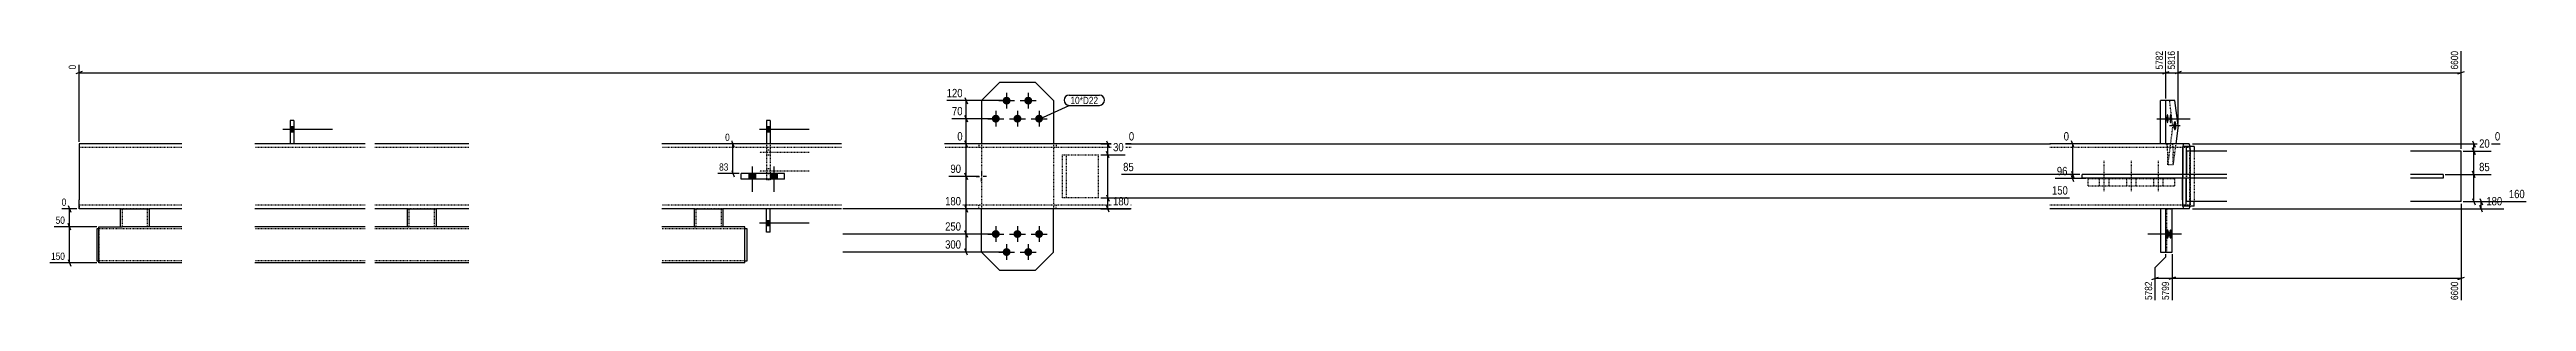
# Model space of a CAD drawing. Header units: millimetres. Extents: x 14 to 46378, y 9 to 1632.
# Drawn here: x 14690 to 21552, y 10 to 709 of the extents above; entities that cross this region are included whole.
import ezdxf

# ---------------------------------------------------------------- set-up
doc = ezdxf.new("R2010")
doc.units = ezdxf.units.MM
doc.linetypes.add('DXK_LINE_DOT2', pattern=[3.9198, 1.9599, -1.9599])
for name, color, linetype in [('MÅLSÆTNING', 7, 'Continuous'), ('STÅL', 7, 'Continuous'), ('TEKST', 7, 'Continuous')]:
    doc.layers.add(name, color=color, linetype=linetype)
doc.styles.add('Arial Narrow', font='ARIALN.TTF', dxfattribs={"height": 0.2})

msp = doc.modelspace()

# ---------------------------------------------------------------- hatches: boundary and pattern name
at = {"layer": 'STÅL', "linetype": 'Continuous'}
for points in [[(17341.4, 578.4, -1), (17341.4, 556.4, -1)], [(17401.4, 578.4, -1), (17401.4, 556.4, -1)], [(15366.4, 480.4), (15366.4, 494.4), (15356.4, 494.4), (15356.4, 480.4)], [(15366.4, 480.4), (15366.4, 494.4), (15356.4, 494.4), (15356.4, 480.4)], [(16686.4, 480.4), (16686.4, 494.4), (16676.4, 494.4), (16676.4, 480.4)], [(16686.4, 480.4), (16686.4, 494.4), (16676.4, 494.4), (16676.4, 480.4)], [(17311.4, 528.4, -1), (17311.4, 506.4, -1)], [(17371.4, 528.4, -1), (17371.4, 506.4, -1)], [(17431.4, 528.4, -1), (17431.4, 506.4, -1)], [(20554.7, 517.4), (20554.8, 520.1), (20555, 522.7), (20555.3, 525), (20555.7, 527), (20556.3, 528.6), (20556.9, 529.7), (20557.5, 530.3), (20558.2, 530.3), (20558.8, 529.7), (20559.4, 528.6), (20559.9, 527), (20560.4, 525), (20560.7, 522.7), (20560.9, 520.1), (20561, 517.4), (20560.9, 514.7), (20560.7, 512.1), (20560.4, 509.7), (20559.9, 507.7), (20559.4, 506.1), (20558.8, 505), (20558.2, 504.4), (20557.5, 504.4), (20556.9, 505), (20556.3, 506.1), (20555.7, 507.7), (20555.3, 509.7), (20555, 512.1), (20554.8, 514.7)], [(20563.2, 517.4), (20563.3, 520.1), (20563.5, 522.7), (20563.8, 525), (20564.3, 527), (20564.8, 528.6), (20565.4, 529.7), (20566, 530.3), (20566.7, 530.3), (20567.3, 529.7), (20567.9, 528.6), (20568.5, 527), (20568.9, 525), (20569.2, 522.7), (20569.4, 520.1), (20569.5, 517.4), (20569.4, 514.7), (20569.2, 512.1), (20568.9, 509.7), (20568.5, 507.7), (20567.9, 506.1), (20567.3, 505), (20566.7, 504.4), (20566, 504.4), (20565.4, 505), (20564.8, 506.1), (20564.3, 507.7), (20563.8, 509.7), (20563.5, 512.1), (20563.3, 514.7)], [(20574.2, 497.9), (20574.2, 500.6), (20574.5, 503.2), (20575, 505.6), (20575.6, 507.6), (20576.3, 509.2), (20577.1, 510.3), (20578, 510.9), (20578.9, 510.9), (20579.8, 510.3), (20580.6, 509.2), (20581.3, 507.6), (20581.9, 505.6), (20582.4, 503.2), (20582.6, 500.6), (20582.7, 497.9), (20582.6, 495.2), (20582.4, 492.7), (20581.9, 490.3), (20581.3, 488.3), (20580.6, 486.7), (20579.8, 485.6), (20578.9, 485), (20578, 485), (20577.1, 485.6), (20576.3, 486.7), (20575.6, 488.3), (20575, 490.3), (20574.5, 492.7), (20574.2, 495.2)], [(16645.4, 364.9), (16627.4, 364.9), (16627.4, 349.9), (16645.4, 349.9)], [(16705.4, 364.9), (16687.4, 364.9), (16687.4, 349.9), (16705.4, 349.9)], [(16676.4, 234.4), (16676.4, 220.4), (16686.4, 220.4), (16686.4, 234.4)], [(16676.4, 234.4), (16676.4, 220.4), (16686.4, 220.4), (16686.4, 234.4)], [(17311.4, 208.4, -1), (17311.4, 186.4, -1)], [(17371.4, 208.4, -1), (17371.4, 186.4, -1)], [(17431.4, 208.4, -1), (17431.4, 186.4, -1)], [(20553.3, 197.4), (20553.4, 200.1), (20553.7, 202.7), (20554.2, 205), (20554.8, 207), (20555.6, 208.6), (20556.4, 209.7), (20557.4, 210.3), (20558.3, 210.3), (20559.2, 209.7), (20560.1, 208.6), (20560.9, 207), (20561.5, 205), (20562, 202.7), (20562.3, 200.1), (20562.4, 197.4), (20562.3, 194.7), (20562, 192.1), (20561.5, 189.7), (20560.9, 187.7), (20560.1, 186.1), (20559.2, 185), (20558.3, 184.4), (20557.4, 184.4), (20556.4, 185), (20555.6, 186.1), (20554.8, 187.7), (20554.2, 189.7), (20553.7, 192.1), (20553.4, 194.7)], [(20561.9, 197.4), (20562, 200.1), (20562.3, 202.7), (20562.8, 205), (20563.4, 207), (20564.2, 208.6), (20565, 209.7), (20565.9, 210.3), (20566.8, 210.3), (20567.7, 209.7), (20568.6, 208.6), (20569.3, 207), (20570, 205), (20570.4, 202.7), (20570.7, 200.1), (20570.8, 197.4), (20570.7, 194.7), (20570.4, 192.1), (20570, 189.7), (20569.3, 187.7), (20568.6, 186.1), (20567.7, 185), (20566.8, 184.4), (20565.9, 184.4), (20565, 185), (20564.2, 186.1), (20563.4, 187.7), (20562.8, 189.7), (20562.3, 192.1), (20562, 194.7)], [(17341.4, 158.4, -1), (17341.4, 136.4, -1)], [(17401.4, 158.4, -1), (17401.4, 136.4, -1)]]:
    msp.add_hatch(color=96, dxfattribs=at).paths.add_polyline_path(points)

# ---------------------------------------------------------------- linework, layer by layer
at = {"layer": 'MÅLSÆTNING', "color": 7, "linetype": 'Continuous'}
for p, q in [((20553.6, 573.4), (20553.6, 705.1)), ((20587.1, 504.1), (20587.1, 705.1)), ((21371.4, 433.4), (21371.4, 705.1)), ((14780.4, 648.6), (14762.4, 641.4)), ((14771.4, 453.4), (14771.4, 666.8)), ((14771.4, 645), (20553.6, 645)), ((20544.6, 641.4), (20562.6, 648.6)), ((21362.4, 641.4), (21380.4, 648.6)), ((17335.4, 567.4), (17175.5, 567.4)), ((17226, 576.4), (17233.2, 558.4)), ((17229.6, 517.4), (17229.6, 567.4)), ((17305.4, 517.4), (17190.1, 517.4)), ((17305.4, 517.4), (17190.1, 517.4)), ((17233.2, 508.4), (17226, 526.4)), ((17226, 526.4), (17233.2, 508.4)), ((17229.6, 447.4), (17229.6, 517.4)), ((16610.4, 447.4), (16561.5, 447.4)), ((16586.9, 438.4), (16579.7, 456.4)), ((16583.3, 364.9), (16583.3, 447.4)), ((17265.4, 447.4), (17204.8, 447.4)), ((17265.4, 447.4), (17204.8, 447.4)), ((17233.2, 438.4), (17226, 456.4)), ((17233.2, 438.4), (17226, 456.4)), ((17229.6, 357.4), (17229.6, 447.4)), ((17618.3, 456.4), (17625.5, 438.4)), ((17621.9, 417.4), (17621.9, 447.4)), ((20333, 447.4), (20270.3, 447.4)), ((20298.7, 438.4), (20291.5, 456.4)), ((20627.1, 447.4), (21479.6, 447.4)), ((21377.4, 427.4), (21454.9, 427.4)), ((21403.2, 456.4), (21410.4, 438.4)), ((21410.4, 418.4), (21403.2, 436.4)), ((21406.8, 427.4), (21406.8, 447.4)), ((16600.4, 364.9), (16541, 364.9)), ((16579.7, 373.9), (16586.9, 355.9)), ((17265.4, 357.4), (17181.4, 357.4)), ((17265.4, 357.4), (17181.4, 357.4)), ((17226, 366.4), (17233.2, 348.4)), ((17233.2, 348.4), (17226, 366.4)), ((17229.6, 267.4), (17229.6, 357.4)), ((20315.4, 362.4), (17659.9, 362.4)), ((20331.8, 351.1), (20246.9, 351.1)), ((20291.5, 371.4), (20298.7, 353.4)), ((20298.7, 342.1), (20291.5, 360.1)), ((20295.1, 351.1), (20295.1, 362.4)), ((21327.4, 362.4), (21454.9, 362.4)), ((21410.4, 353.4), (21403.2, 371.4)), ((14741.5, 276.4), (14748.7, 258.4)), ((17226, 276.4), (17233.2, 258.4)), ((17226, 276.4), (17233.2, 258.4)), ((17602.4, 297.4), (20286.1, 297.4)), ((17618.3, 306.4), (17625.5, 288.4)), ((17625.5, 258.4), (17618.3, 276.4)), ((17621.9, 267.4), (17621.9, 297.4)), ((21371.4, 281.4), (21371.4, 14.4)), ((21377.4, 287.4), (21552, 287.4)), ((21423.2, 296.4), (21430.4, 278.4)), ((21430.4, 258.4), (21423.2, 276.4)), ((21426.8, 267.4), (21426.8, 287.4)), ((14820.4, 217.4), (14702.9, 217.4)), ((14820.4, 217.4), (14702.9, 217.4)), ((14765.4, 267.4), (14723.3, 267.4)), ((14748.7, 208.4), (14741.5, 226.4)), ((14748.7, 208.4), (14741.5, 226.4)), ((14745.1, 217.4), (14745.1, 267.4)), ((14745.1, 117.4), (14745.1, 217.4)), ((17265.4, 267.4), (16887.3, 267.4)), ((17265.4, 267.4), (16887.3, 267.4)), ((17233.2, 188.4), (17226, 206.4)), ((17226, 206.4), (17233.2, 188.4)), ((17229.6, 197.4), (17229.6, 267.4)), ((17602.4, 267.4), (17684.7, 267.4)), ((20627.1, 267.4), (21489.6, 267.4)), ((17305.4, 197.4), (16887.3, 197.4)), ((17305.4, 197.4), (16887.3, 197.4)), ((17335.4, 147.4), (16887.3, 147.4)), ((17233.2, 138.4), (17226, 156.4)), ((17229.6, 147.4), (17229.6, 197.4)), ((20553.6, 134.6), (20553.6, 141.4)), ((20570.6, 141.4), (20570.6, 14.4)), ((20570.6, 141.4), (20570.6, 14.4)), ((14820.4, 117.4), (14690.1, 117.4)), ((14741.5, 126.4), (14748.7, 108.4)), ((20514.6, 71), (20532.6, 78.2)), ((20523.6, 104.6), (20553.6, 134.6)), ((20523.6, 14.4), (20523.6, 104.6)), ((20523.6, 74.6), (20570.6, 74.6)), ((20579.6, 78.2), (20561.6, 71)), ((20579.6, 78.2), (20561.6, 71)), ((20570.6, 74.6), (21371.4, 74.6)), ((21362.4, 71), (21380.4, 78.2))]:
    msp.add_line(p, q, dxfattribs=at)
at = {"layer": 'STÅL', "color": 2, "linetype": 'Continuous'}
for p, q in [((17321.4, 617.4), (17271.4, 567.4)), ((17271.4, 567.4), (17271.4, 447.4)), ((17421.4, 617.4), (17321.4, 617.4)), ((17471.4, 567.4), (17421.4, 617.4)), ((17471.4, 567.4), (17471.4, 447.4)), ((20578.5, 567.4), (20538.7, 567.4)), ((20538.7, 447.4), (20538.7, 567.4)), ((20553.6, 447.4), (20553.6, 567.4)), ((20587.1, 498.1), (20578.5, 567.4)), ((15366.4, 512.4), (15356.4, 512.4)), ((15356.4, 512.4), (15356.4, 447.4)), ((15366.4, 512.4), (15366.4, 447.4)), ((16686.4, 512.4), (16676.4, 512.4)), ((16676.4, 512.4), (16676.4, 447.4)), ((16686.4, 512.4), (16686.4, 447.4)), ((20587.1, 498.1), (20580.6, 447.4)), ((14771.4, 447.4), (14771.4, 422.4)), ((15056.4, 447.4), (14771.4, 447.4)), ((14771.4, 422.4), (14771.4, 292.4)), ((15356.4, 447.4), (15258.9, 447.4)), ((15366.4, 447.4), (15356.4, 447.4)), ((15563.9, 447.4), (15366.4, 447.4)), ((15851.4, 447.4), (15591.4, 447.4)), ((16676.4, 447.4), (16386.4, 447.4)), ((16686.4, 447.4), (16676.4, 447.4)), ((16883.9, 447.4), (16686.4, 447.4)), ((17686.4, 447.4), (17169.4, 447.4)), ((20538.7, 447.4), (20231.4, 447.4)), ((20553.6, 447.4), (20538.7, 447.4)), ((20554.2, 447.4), (20553.6, 447.4)), ((20618.1, 447.4), (20554.2, 447.4)), ((20599.3, 431.9), (20599, 422.4)), ((20599, 422.4), (20599, 362.4)), ((20599.9, 440.1), (20599.3, 431.9)), ((20600.9, 445.5), (20599.9, 440.1)), ((20631.9, 439.9), (20600, 439.9)), ((20600, 439.9), (20600, 362.4)), ((20602.1, 447.4), (20600.9, 445.5)), ((20609.9, 439.9), (20609.9, 362.4)), ((20721.9, 427.4), (20610.1, 427.4)), ((20610.1, 427.4), (20610.1, 362.4)), ((20619.2, 445.5), (20618.1, 447.4)), ((20620.2, 440.1), (20619.2, 445.5)), ((20620.2, 439.9), (20620.2, 440.1)), ((20631.9, 439.9), (20631.9, 427.4)), ((21371.4, 427.4), (21231.4, 427.4)), ((21371.4, 287.4), (21371.4, 427.4)), ((16606.4, 349.9), (16606.4, 364.9)), ((16726.4, 364.9), (16606.4, 364.9)), ((16726.4, 349.9), (16606.4, 349.9)), ((16726.4, 349.9), (16726.4, 364.9)), ((20321.4, 352.4), (20321.4, 362.4)), ((20721.9, 362.4), (20321.4, 362.4)), ((20721.9, 352.4), (20321.4, 352.4)), ((20599, 292.4), (20599, 352.4)), ((20600, 274.9), (20600, 352.4)), ((20609.9, 274.9), (20609.9, 352.4)), ((20610.1, 287.4), (20610.1, 352.4)), ((21321.4, 362.4), (21231.4, 362.4)), ((21321.4, 352.4), (21231.4, 352.4)), ((21321.4, 362.4), (21321.4, 352.4)), ((14771.4, 274.7), (14771.4, 292.4)), ((14771.4, 267.4), (14771.4, 274.7)), ((20599, 292.4), (20599.3, 282.8)), ((20599.3, 282.8), (20599.9, 274.7)), ((20599.9, 274.7), (20600.9, 269.3)), ((20631.9, 274.9), (20600, 274.9)), ((20721.9, 287.4), (20610.1, 287.4)), ((20619.2, 269.3), (20620.2, 274.7)), ((20620.2, 274.7), (20620.2, 274.9)), ((20631.9, 274.9), (20631.9, 287.4)), ((21371.4, 287.4), (21231.4, 287.4)), ((14886.4, 267.4), (14771.4, 267.4)), ((14821.4, 212.4), (14826.4, 212.4)), ((14821.4, 122.4), (14821.4, 212.4)), ((14826.4, 117.4), (14826.4, 217.4)), ((14826.4, 217.4), (14890.7, 217.4)), ((14886.4, 217.4), (14886.4, 267.4)), ((14886.4, 267.4), (14966.4, 267.4)), ((14962.1, 217.4), (14890.7, 217.4)), ((15056.4, 217.4), (14962.1, 217.4)), ((14966.4, 217.4), (14966.4, 267.4)), ((15056.4, 267.4), (14966.4, 267.4)), ((15563.9, 267.4), (15258.9, 267.4)), ((15563.9, 217.4), (15258.9, 217.4)), ((15681.4, 267.4), (15591.4, 267.4)), ((15685.7, 217.4), (15591.4, 217.4)), ((15681.4, 217.4), (15681.4, 267.4)), ((15681.4, 267.4), (15761.4, 267.4)), ((15757.1, 217.4), (15685.7, 217.4)), ((15851.4, 217.4), (15757.1, 217.4)), ((15851.4, 267.4), (15761.4, 267.4)), ((15761.4, 217.4), (15761.4, 267.4)), ((16476.4, 267.4), (16386.4, 267.4)), ((16480.7, 217.4), (16386.4, 217.4)), ((16476.4, 217.4), (16476.4, 267.4)), ((16476.4, 267.4), (16556.4, 267.4)), ((16552.1, 217.4), (16480.7, 217.4)), ((16616.4, 217.4), (16552.1, 217.4)), ((16556.4, 217.4), (16556.4, 267.4)), ((16676.4, 267.4), (16556.4, 267.4)), ((16616.4, 129.4), (16616.4, 217.4)), ((16616.4, 212.4), (16621.4, 212.4)), ((16621.4, 212.4), (16621.4, 122.4)), ((16686.4, 267.4), (16676.4, 267.4)), ((16676.4, 202.4), (16676.4, 267.4)), ((16686.4, 202.4), (16686.4, 267.4)), ((16883.9, 267.4), (16686.4, 267.4)), ((17686.4, 267.4), (17169.4, 267.4)), ((17271.4, 147.4), (17271.4, 267.4)), ((17471.4, 147.4), (17471.4, 267.4)), ((20538.7, 267.4), (20231.4, 267.4)), ((20538.7, 267.4), (20538.7, 147.4)), ((20553.6, 267.4), (20538.7, 267.4)), ((20554.2, 267.4), (20553.6, 267.4)), ((20553.6, 147.4), (20553.6, 267.4)), ((20618.1, 267.4), (20554.2, 267.4)), ((20570.6, 147.4), (20570.6, 267.4)), ((20600.9, 269.3), (20602.1, 267.4)), ((20618.1, 267.4), (20619.2, 269.3)), ((16686.4, 202.4), (16676.4, 202.4)), ((17321.4, 97.4), (17271.4, 147.4)), ((17421.4, 97.4), (17471.4, 147.4)), ((20538.7, 147.4), (20570.6, 147.4)), ((14826.4, 122.4), (14821.4, 122.4)), ((15056.4, 117.4), (14826.4, 117.4)), ((15563.9, 117.4), (15258.9, 117.4)), ((15851.4, 117.4), (15591.4, 117.4)), ((16616.4, 117.4), (16386.4, 117.4)), ((16616.4, 117.4), (16616.4, 129.4)), ((16621.4, 122.4), (16616.4, 122.4)), ((17321.4, 97.4), (17421.4, 97.4))]:
    msp.add_line(p, q, dxfattribs=at)
at = {"layer": 'STÅL', "color": 96, "linetype": 'Continuous'}
for p, q in [((17319.4, 567.4), (17363.4, 567.4)), ((17341.4, 589.4), (17341.4, 545.4)), ((17379.4, 567.4), (17423.4, 567.4)), ((17401.4, 589.4), (17401.4, 545.4)), ((15473.9, 487.4), (15336.4, 487.4)), ((15473.9, 487.4), (15336.4, 487.4)), ((15366.4, 494.4), (15356.4, 494.4)), ((15366.4, 494.4), (15356.4, 494.4)), ((16793.9, 487.4), (16656.4, 487.4)), ((16793.9, 487.4), (16656.4, 487.4)), ((16686.4, 494.4), (16676.4, 494.4)), ((16686.4, 494.4), (16676.4, 494.4)), ((17289.4, 517.4), (17333.4, 517.4)), ((17311.4, 539.4), (17311.4, 495.4)), ((17349.4, 517.4), (17393.4, 517.4)), ((17371.4, 539.4), (17371.4, 495.4)), ((17409.4, 517.4), (17453.4, 517.4)), ((17431.4, 539.4), (17431.4, 495.4)), ((20528.1, 517.4), (20612.4, 517.4)), ((20536.6, 517.4), (20621, 517.4)), ((20593.3, 497.9), (20563.6, 497.9)), ((15366.4, 480.4), (15356.4, 480.4)), ((15366.4, 480.4), (15356.4, 480.4)), ((16686.4, 480.4), (16676.4, 480.4)), ((16686.4, 480.4), (16676.4, 480.4)), ((16627.4, 364.9), (16627.4, 349.9)), ((16636.4, 384.9), (16636.4, 314.9)), ((16645.4, 364.9), (16645.4, 349.9)), ((16687.4, 364.9), (16687.4, 349.9)), ((16696.4, 384.9), (16696.4, 314.9)), ((16705.4, 364.9), (16705.4, 349.9)), ((17257.4, 357.4), (17266.7, 357.4)), ((17271.4, 371.4), (17271.4, 362)), ((17271.4, 343.4), (17271.4, 352.7)), ((17285.4, 357.4), (17276, 357.4)), ((16793.9, 227.4), (16656.4, 227.4)), ((16793.9, 227.4), (16656.4, 227.4)), ((16686.4, 234.4), (16676.4, 234.4)), ((16686.4, 234.4), (16676.4, 234.4)), ((16686.4, 220.4), (16676.4, 220.4)), ((16686.4, 220.4), (16676.4, 220.4)), ((17311.4, 219.4), (17311.4, 175.4)), ((17371.4, 219.4), (17371.4, 175.4)), ((17431.4, 219.4), (17431.4, 175.4)), ((17289.4, 197.4), (17333.4, 197.4)), ((17319.4, 147.4), (17363.4, 147.4)), ((17341.4, 169.4), (17341.4, 125.4)), ((17349.4, 197.4), (17393.4, 197.4)), ((17379.4, 147.4), (17423.4, 147.4)), ((17401.4, 169.4), (17401.4, 125.4)), ((17409.4, 197.4), (17453.4, 197.4)), ((20587.6, 197.4), (20503.3, 197.4)), ((20596.2, 197.4), (20511.8, 197.4))]:
    msp.add_line(p, q, dxfattribs=at)
at = {"layer": 'STÅL', "color": 7, "linetype": 'DXK_LINE_DOT2'}
for p, q in [((20572.2, 498.1), (20563.7, 567.4)), ((20572.2, 498.1), (20558.4, 389.4)), ((20587.1, 498.1), (20572.2, 498.1)), ((14771.4, 447.4), (14771.4, 440.1)), ((15056.4, 437.4), (14771.4, 437.4)), ((15563.9, 437.4), (15258.9, 437.4)), ((15366.4, 447.4), (15356.4, 447.4)), ((15851.4, 437.4), (15591.4, 437.4)), ((16883.9, 437.4), (16386.4, 437.4)), ((16686.4, 447.4), (16676.4, 447.4)), ((16676.4, 447.4), (16676.4, 347.4)), ((16686.4, 447.4), (16686.4, 347.4)), ((17686.4, 437.4), (17169.4, 437.4)), ((17264.4, 447.4), (17264.4, 437.4)), ((17271.4, 447.4), (17271.4, 267.4)), ((17471.4, 447.4), (17471.4, 267.4)), ((17478.4, 447.4), (17478.4, 437.4)), ((17496.4, 297.4), (17496.4, 417.4)), ((17496.4, 417.4), (17596.4, 417.4)), ((17506.4, 417.4), (17506.4, 297.4)), ((17596.4, 297.4), (17596.4, 417.4)), ((20618.1, 437.4), (20231.4, 437.4)), ((20553.6, 447.4), (20538.7, 447.4)), ((20553.6, 447.4), (20570.2, 447.4)), ((20556.5, 445.5), (20555.3, 447.4)), ((20557.5, 440.1), (20556.5, 445.5)), ((20558.2, 431.9), (20557.5, 440.1)), ((20558.4, 422.4), (20558.2, 431.9)), ((20558.4, 389.4), (20558.4, 422.4)), ((20570.2, 447.4), (20571.4, 445.5)), ((20571.4, 445.5), (20572.4, 440.1)), ((20572.4, 440.1), (20573, 431.9)), ((20573, 431.9), (20573.3, 422.4)), ((20580.6, 447.4), (20573.3, 389.4)), ((20573.3, 389.4), (20573.3, 422.4)), ((20600.3, 422.4), (20600.4, 428.1)), ((20600.3, 292.4), (20600.3, 422.4)), ((20600.4, 428.1), (20600.8, 433)), ((20600.8, 433), (20601.4, 436.2)), ((20601.4, 436.2), (20602.1, 437.4)), ((20618.1, 437.4), (20618.8, 436.2)), ((20618.8, 436.2), (20619.4, 433)), ((20619.4, 433), (20619.8, 428.1)), ((20619.8, 428.1), (20619.9, 422.4)), ((20619.9, 292.4), (20619.9, 422.4)), ((20620.9, 431.9), (20620.2, 439.9)), ((20621.1, 422.4), (20620.9, 431.9)), ((20621.1, 292.4), (20621.1, 422.4)), ((20622, 274.9), (20622, 439.9)), ((20631.9, 427.4), (20631.9, 287.4)), ((16686.4, 347.4), (16676.4, 347.4)), ((20337.8, 331.1), (20337.8, 351.1)), ((20337.8, 351.1), (20577.8, 351.1)), ((20573.3, 389.4), (20558.4, 389.4)), ((20577.8, 331.1), (20577.8, 351.1)), ((20599, 362.4), (20599, 352.4)), ((20600, 362.4), (20600, 352.4)), ((20609.9, 362.4), (20609.9, 352.4)), ((20610.1, 362.4), (20610.1, 352.4)), ((15056.4, 277.4), (14771.4, 277.4)), ((14771.4, 274.7), (14771.4, 269.3)), ((15563.9, 277.4), (15258.9, 277.4)), ((15851.4, 277.4), (15591.4, 277.4)), ((16883.9, 277.4), (16386.4, 277.4)), ((17686.4, 277.4), (17169.4, 277.4)), ((17264.4, 267.4), (17264.4, 277.4)), ((17478.4, 267.4), (17478.4, 277.4)), ((17596.4, 297.4), (17496.4, 297.4)), ((20618.1, 277.4), (20231.4, 277.4)), ((20337.8, 331.1), (20577.8, 331.1)), ((20600.4, 286.6), (20600.3, 292.4)), ((20600.8, 281.8), (20600.4, 286.6)), ((20601.4, 278.5), (20600.8, 281.8)), ((20602.1, 277.4), (20601.4, 278.5)), ((20618.8, 278.5), (20618.1, 277.4)), ((20619.4, 281.8), (20618.8, 278.5)), ((20619.8, 286.6), (20619.4, 281.8)), ((20619.9, 292.4), (20619.8, 286.6)), ((20620.2, 274.9), (20620.9, 282.8)), ((20620.9, 282.8), (20621.1, 292.4)), ((14826.4, 212.4), (14826.4, 122.4)), ((15056.4, 211.4), (14826.4, 211.4)), ((14966.4, 267.4), (14886.4, 267.4)), ((14887.1, 217.4), (14886.4, 217.4)), ((14887.1, 217.4), (14890.7, 217.4)), ((14962.1, 217.4), (14890.7, 217.4)), ((14891.4, 217.4), (14891.4, 267.4)), ((14961.4, 217.4), (14961.4, 267.4)), ((14966.4, 217.4), (14962.1, 217.4)), ((15563.9, 211.4), (15258.9, 211.4)), ((15851.4, 211.4), (15591.4, 211.4)), ((15761.4, 267.4), (15681.4, 267.4)), ((15682.1, 217.4), (15681.4, 217.4)), ((15682.1, 217.4), (15685.7, 217.4)), ((15757.1, 217.4), (15685.7, 217.4)), ((15686.4, 217.4), (15686.4, 267.4)), ((15756.4, 217.4), (15756.4, 267.4)), ((15761.4, 217.4), (15757.1, 217.4)), ((16616.4, 211.4), (16386.4, 211.4)), ((16556.4, 267.4), (16476.4, 267.4)), ((16477.1, 217.4), (16476.4, 217.4)), ((16477.1, 217.4), (16480.7, 217.4)), ((16552.1, 217.4), (16480.7, 217.4)), ((16481.4, 217.4), (16481.4, 267.4)), ((16551.4, 217.4), (16551.4, 267.4)), ((16556.4, 217.4), (16552.1, 217.4)), ((16616.4, 122.4), (16616.4, 212.4)), ((16686.4, 267.4), (16676.4, 267.4)), ((20553.6, 267.4), (20538.7, 267.4)), ((20553.6, 267.4), (20570.6, 267.4)), ((20555.8, 147.4), (20555.8, 267.4)), ((15056.4, 123.4), (14826.4, 123.4)), ((14826.4, 120.9), (14826.4, 117.4)), ((15563.9, 123.4), (15258.9, 123.4)), ((15851.4, 123.4), (15591.4, 123.4)), ((16616.4, 123.4), (16386.4, 123.4)), ((16616.4, 118.3), (16616.4, 120.9)), ((16616.4, 117.4), (16616.4, 118.3))]:
    msp.add_line(p, q, dxfattribs=at)
at = {"layer": 'STÅL', "color": 96, "linetype": 'DXK_LINE_DOT2'}
for p, q in [((16793.9, 423.4), (16656.4, 423.4)), ((16686.4, 430.4), (16676.4, 430.4)), ((16686.4, 416.4), (16676.4, 416.4)), ((16793.9, 371.4), (16656.4, 371.4)), ((16686.4, 378.4), (16676.4, 378.4)), ((16686.4, 364.4), (16676.4, 364.4)), ((20369.8, 331.1), (20369.8, 351.1)), ((20382.8, 316.1), (20382.8, 401.1)), ((20395.8, 331.1), (20395.8, 351.1)), ((20444.8, 331.1), (20444.8, 351.1)), ((20457.8, 316.1), (20457.8, 401.1)), ((20470.8, 331.1), (20470.8, 351.1)), ((20519.8, 331.1), (20519.8, 351.1)), ((20532.8, 316.1), (20532.8, 401.1)), ((20545.8, 331.1), (20545.8, 351.1))]:
    msp.add_line(p, q, dxfattribs=at)

# ---------------------------------------------------------------- wipeouts: each hides what was drawn before it
at = {"color": 0}
msp.add_wipeout([(17594.9, 558), (17594.9, 579), (17518.2, 579), (17518.2, 558)], dxfattribs=at).dxf.layer = 'TEKST'

# ---------------------------------------------------------------- next in the draw order: wipeouts: each hides what was drawn before it
at = {"color": 0, "linetype": 'Continuous'}
for points in [[(20549.4, 709.3), (20520, 709.3), (20520, 649.8), (20549.4, 649.8)], [(14767.2, 671), (14737.8, 671), (14737.8, 649.8), (14767.2, 649.8)], [(17224.2, 572.2), (17224.2, 605.8), (17170.7, 605.8), (17170.7, 572.2)], [(16578.5, 451.6), (16578.5, 481), (16557.3, 481), (16557.3, 451.6)], [(17224.2, 452.2), (17224.2, 485.8), (17200, 485.8), (17200, 452.2)], [(21484.4, 452.2), (21484.4, 485.8), (21460.2, 485.8), (21460.2, 452.2)], [(16574.6, 369.1), (16574.6, 398.5), (16540.7, 398.5), (16540.7, 369.1)], [(17219.8, 362.2), (17219.8, 395.8), (17181, 395.8), (17181, 362.2)], [(20237.4, 367.2), (20237.4, 400.8), (17659.5, 400.8), (17659.5, 367.2)], [(14740.3, 271.6), (14740.3, 301), (14719.1, 301), (14719.1, 271.6)], [(17219.8, 272.2), (17219.8, 305.8), (16886.8, 305.8), (16886.8, 272.2)], [(17685.1, 272.2), (17685.1, 305.8), (17631.6, 305.8), (17631.6, 272.2)], [(21552.4, 292.2), (21552.4, 325.8), (21498.9, 325.8), (21498.9, 292.2)], [(17219.8, 202.2), (17219.8, 235.8), (16886.8, 235.8), (16886.8, 202.2)], [(14736.5, 121.6), (14736.5, 151), (14689.7, 151), (14689.7, 121.6)], [(20566.4, 69.8), (20537, 69.8), (20537, 10.2), (20566.4, 10.2)], [(21367.2, 69.8), (21337.8, 69.8), (21337.8, 10.2), (21367.2, 10.2)]]:
    msp.add_wipeout(points, dxfattribs=at).dxf.layer = 'MÅLSÆTNING'
at = {"color": 0}
msp.add_wipeout([(17594.9, 558), (17594.9, 579), (17518.2, 579), (17518.2, 558)], dxfattribs=at).dxf.layer = 'TEKST'

# ---------------------------------------------------------------- next in the draw order: linework, layer by layer
at = {"layer": 'MÅLSÆTNING', "color": 7, "linetype": 'Continuous'}
for p, q in [((20553.6, 573.4), (20553.6, 705.1)), ((20544.6, 641.4), (20562.6, 648.6)), ((20553.6, 645), (20587.1, 645)), ((20596.1, 648.6), (20578.1, 641.4)), ((17602.4, 417.4), (17670, 417.4)), ((17602.4, 417.4), (17670, 417.4)), ((17625.5, 408.4), (17618.3, 426.4)), ((17625.5, 408.4), (17618.3, 426.4)), ((17621.9, 297.4), (17621.9, 417.4)), ((17618.3, 306.4), (17625.5, 288.4))]:
    msp.add_line(p, q, dxfattribs=at)
at = {"layer": 'TEKST', "color": 7, "linetype": 'Continuous'}
for p, q in [((17433.1, 516.7), (17514.6, 554.4)), ((17514.6, 582.6), (17598.5, 582.6)), ((17514.6, 554.4), (17598.5, 554.4))]:
    msp.add_line(p, q, dxfattribs=at)
for centre, start, end in [((17514.6, 568.5), 90, 270), ((17598.5, 568.5), 270, 90)]:
    msp.add_arc(centre, 14.1, start, end, dxfattribs=at)

# ---------------------------------------------------------------- next in the draw order: texts
at = {"layer": 'MÅLSÆTNING', "color": 3, "linetype": 'Continuous', "style": 'Arial Narrow'}
for s, height, p in [('5782', 20.04, (20545.2, 654)), ('0', 20, (14763, 654)), ('6600', 20.04, (21363, 14.4))]:
    msp.add_text(s, height=height, rotation=90.00021, dxfattribs=at).set_placement(p)
for s, height, p in [('120', 22.91, (17175.5, 577)), ('0', 20, (16561.5, 455.8)), ('0', 22.9, (17204.8, 457)), ('0', 22.9, (21465, 457)), ('83', 20.04, (16544.9, 373.3)), ('90', 22.91, (17185.8, 367)), ('85', 22.91, (17664.3, 372)), ('0', 20, (14723.3, 275.8)), ('180', 22.91, (17171.1, 277)), ('180', 22.91, (17636.4, 277)), ('150', 20.04, (14693.9, 125.8))]:
    msp.add_text(s, height=height, dxfattribs=at).set_placement(p)
at = {"layer": 'TEKST', "color": 3, "style": 'Arial Narrow'}
msp.add_text('10*D22', height=20.04, dxfattribs=at).set_placement((17518.2, 558))

# ---------------------------------------------------------------- next in the draw order: wipeouts: each hides what was drawn before it
at = {"color": 0, "linetype": 'Continuous'}
for points in [[(20285.4, 355.9), (20285.4, 389.5), (20246.5, 389.5), (20246.5, 355.9)], [(21490, 272.2), (21490, 305.8), (21436.5, 305.8), (21436.5, 272.2)], [(17219.8, 152.2), (17219.8, 185.8), (16886.8, 185.8), (16886.8, 152.2)], [(20519.4, 69.8), (20490, 69.8), (20490, 10.2), (20519.4, 10.2)]]:
    msp.add_wipeout(points, dxfattribs=at).dxf.layer = 'MÅLSÆTNING'

# ---------------------------------------------------------------- next in the draw order: linework, layer by layer
at = {"layer": 'MÅLSÆTNING', "color": 7, "linetype": 'Continuous'}
for p, q in [((21406.8, 287.4), (21406.8, 362.4)), ((21377.4, 287.4), (21532, 287.4)), ((21403.2, 296.4), (21410.4, 278.4))]:
    msp.add_line(p, q, dxfattribs=at)

# ---------------------------------------------------------------- next in the draw order: texts
at = {"layer": 'MÅLSÆTNING', "color": 3, "linetype": 'Continuous', "style": 'Arial Narrow'}
for s, p in [('96', (20251.3, 360.7)), ('180', (21441.3, 277)), ('160', (21503.7, 297)), ('250', (17171.1, 207)), ('300', (17171.1, 157))]:
    msp.add_text(s, height=22.91, dxfattribs=at).set_placement(p)
for s, p in [('5782', (20515.2, 14.4)), ('5799', (20562.2, 14.4))]:
    msp.add_text(s, height=20.04, rotation=90.00021, dxfattribs=at).set_placement(p)

# ---------------------------------------------------------------- next in the draw order: wipeouts: each hides what was drawn before it
at = {"color": 0, "linetype": 'Continuous'}
for points in [[(20582.9, 709.3), (20553.5, 709.3), (20553.5, 649.8), (20582.9, 649.8)], [(17224.2, 522.2), (17224.2, 555.8), (17185.3, 555.8), (17185.3, 522.2)], [(14736.5, 221.6), (14736.5, 251), (14702.5, 251), (14702.5, 221.6)]]:
    msp.add_wipeout(points, dxfattribs=at).dxf.layer = 'MÅLSÆTNING'

# ---------------------------------------------------------------- next in the draw order: linework, layer by layer
at = {"layer": 'MÅLSÆTNING', "color": 7, "linetype": 'Continuous'}
for p, q in [((20587.1, 504.1), (20587.1, 705.1)), ((20596.1, 648.6), (20578.1, 641.4)), ((20587.1, 645), (21371.4, 645))]:
    msp.add_line(p, q, dxfattribs=at)

# ---------------------------------------------------------------- next in the draw order: texts
at = {"layer": 'MÅLSÆTNING', "color": 3, "linetype": 'Continuous', "style": 'Arial Narrow'}
msp.add_text('5816', height=20.04, rotation=90.00021, dxfattribs=at).set_placement((20578.7, 654))
for s, height, p in [('70', 22.91, (17190.1, 527)), ('50', 20.04, (14706.7, 225.8))]:
    msp.add_text(s, height=height, dxfattribs=at).set_placement(p)

# ---------------------------------------------------------------- next in the draw order: wipeouts: each hides what was drawn before it
at = {"color": 0, "linetype": 'Continuous'}
for points in [[(21455.4, 367.2), (21455.4, 400.8), (21416.5, 400.8), (21416.5, 367.2)], [(20286.5, 302.2), (20286.5, 335.8), (20233, 335.8), (20233, 302.2)]]:
    msp.add_wipeout(points, dxfattribs=at).dxf.layer = 'MÅLSÆTNING'

# ---------------------------------------------------------------- next in the draw order: linework, layer by layer
at = {"layer": 'MÅLSÆTNING', "color": 7, "linetype": 'Continuous'}
for p, q in [((20295.1, 362.4), (20295.1, 447.4)), ((21377.4, 427.4), (21454.9, 427.4)), ((21403.2, 436.4), (21410.4, 418.4)), ((21406.8, 362.4), (21406.8, 427.4)), ((20315.4, 362.4), (17659.9, 362.4)), ((20291.5, 371.4), (20298.7, 353.4)), ((21327.4, 362.4), (21454.9, 362.4)), ((21410.4, 353.4), (21403.2, 371.4)), ((17602.4, 297.4), (20286.1, 297.4))]:
    msp.add_line(p, q, dxfattribs=at)

# ---------------------------------------------------------------- next in the draw order: texts
at = {"layer": 'MÅLSÆTNING', "color": 3, "linetype": 'Continuous', "style": 'Arial Narrow'}
for s, p in [('85', (21421.3, 372)), ('150', (20237.8, 307))]:
    msp.add_text(s, height=22.91, dxfattribs=at).set_placement(p)

# ---------------------------------------------------------------- next in the draw order: wipeouts: each hides what was drawn before it
at = {"color": 0, "linetype": 'Continuous'}
msp.add_wipeout([(21367.2, 709.3), (21337.8, 709.3), (21337.8, 649.8), (21367.2, 649.8)], dxfattribs=at).dxf.layer = 'MÅLSÆTNING'

# ---------------------------------------------------------------- next in the draw order: texts
at = {"layer": 'MÅLSÆTNING', "color": 3, "linetype": 'Continuous', "style": 'Arial Narrow'}
msp.add_text('6600', height=20.04, rotation=90.00021, dxfattribs=at).set_placement((21363, 654))

# ---------------------------------------------------------------- next in the draw order: wipeouts: each hides what was drawn before it
at = {"color": 0, "linetype": 'Continuous'}
for points in [[(20289.7, 452.2), (20289.7, 485.8), (20265.5, 485.8), (20265.5, 452.2)], [(21455.4, 432.2), (21455.4, 465.8), (21416.5, 465.8), (21416.5, 432.2)]]:
    msp.add_wipeout(points, dxfattribs=at).dxf.layer = 'MÅLSÆTNING'

# ---------------------------------------------------------------- next in the draw order: linework, layer by layer
at = {"layer": 'MÅLSÆTNING', "color": 7, "linetype": 'Continuous'}
msp.add_line((17602.4, 447.4), (20233.7, 447.4), dxfattribs=at)

# ---------------------------------------------------------------- next in the draw order: texts
at = {"layer": 'MÅLSÆTNING', "color": 3, "linetype": 'Continuous', "style": 'Arial Narrow'}
for s, height, p in [('0', 22.9, (20270.3, 457)), ('20', 22.91, (21421.3, 437))]:
    msp.add_text(s, height=height, dxfattribs=at).set_placement(p)

# ---------------------------------------------------------------- next in the draw order: wipeouts: each hides what was drawn before it
at = {"color": 0, "linetype": 'Continuous'}
msp.add_wipeout([(20238.5, 452.2), (20238.5, 485.8), (17675.3, 485.8), (17675.3, 452.2)], dxfattribs=at).dxf.layer = 'MÅLSÆTNING'

# ---------------------------------------------------------------- next in the draw order: texts
at = {"layer": 'MÅLSÆTNING', "color": 3, "linetype": 'Continuous', "style": 'Arial Narrow'}
msp.add_text('0', height=22.9, dxfattribs=at).set_placement((17680.1, 457))

# ---------------------------------------------------------------- next in the draw order: wipeouts: each hides what was drawn before it
at = {"color": 0, "linetype": 'Continuous'}
msp.add_wipeout([(17670.5, 422.2), (17670.5, 455.8), (17631.6, 455.8), (17631.6, 422.2)], dxfattribs=at).dxf.layer = 'MÅLSÆTNING'

# ---------------------------------------------------------------- next in the draw order: texts
at = {"layer": 'MÅLSÆTNING', "color": 3, "linetype": 'Continuous', "style": 'Arial Narrow'}
msp.add_text('30', height=22.91, dxfattribs=at).set_placement((17636.4, 427))

doc.saveas('drawing.dxf')
